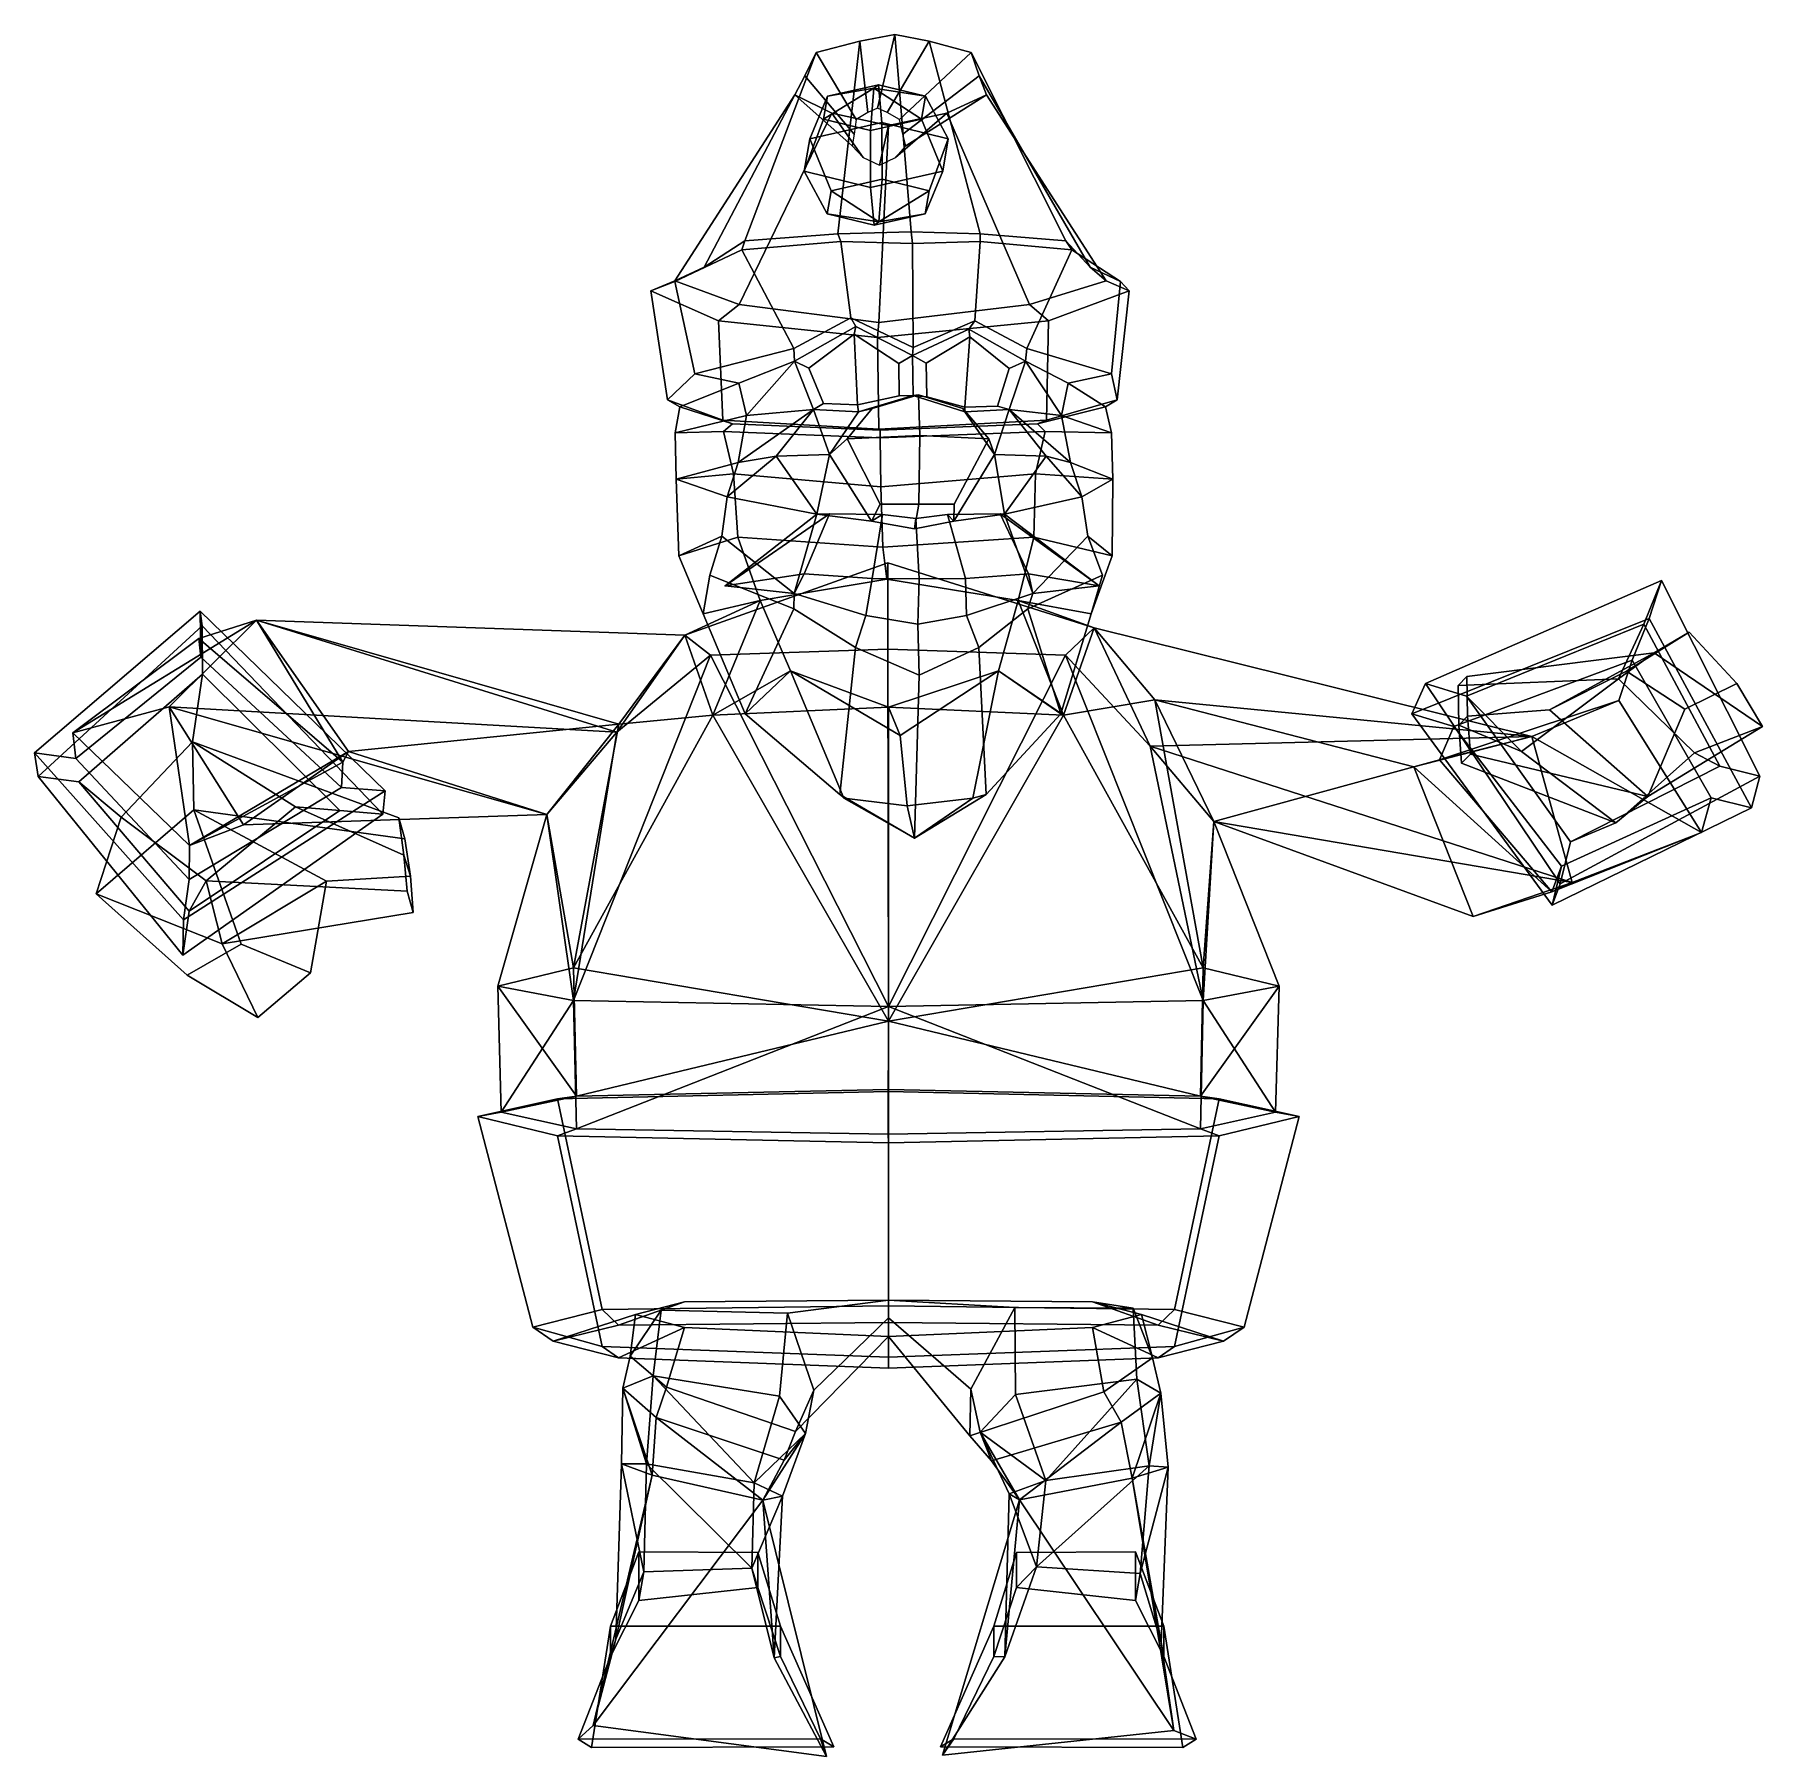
# Model space of a CAD drawing. Extents: x -238 to 241, y -156 to 322.
import ezdxf

# ---------------------------------------------------------------- set-up
doc = ezdxf.new("R2010")
doc.units = 0

msp = doc.modelspace()

# ---------------------------------------------------------------- linework, layer by layer
for p in [(-46.777798, 168.982422, 103.95359), (56.879032, 168.982422, 95.431404)]:
    msp.add_point(p)
for points in [[(4.789331, 267.13028, 101.441521), (0.229674, 321.838074, 46.323219), (-9.493421, 320.004425, 45.54348), (-15.540226, 266.629303, 95.669724)], [(-4.591878, 301.388702, -11.689648), (-7.234638, 300.242706, -10.938486), (-9.493421, 320.004425, 45.54348), (0.229674, 321.838074, 46.323219)], [(-4.591878, 301.388702, -11.689648), (0.229674, 321.838074, 46.323219), (9.694853, 320.004425, 43.965912), (-1.861922, 300.242706, -11.380204)], [(4.789331, 267.13028, 101.441521), (23.903214, 266.629303, 92.426872), (9.694853, 320.004425, 43.965912), (0.229674, 321.838074, 46.323219)], [(-52.613731, 257.368896, 58.471199), (-41.367744, 264.692169, 84.925568), (-21.60463, 316.862457, 43.833366), (-24.72937, 310.390991, 38.517143)], [(-41.367744, 264.692169, 84.925568), (-15.540226, 266.629303, 95.669724), (-9.493421, 320.004425, 45.54348), (-21.60463, 316.862457, 43.833366)], [(-10.489199, 298.279053, -9.756093), (-11.08282, 294.234589, -7.82304), (-24.72937, 310.390991, 38.517143), (-21.60463, 316.862457, 43.833366)], [(-7.234638, 300.242706, -10.938486), (-10.489199, 298.279053, -9.756093), (-21.60463, 316.862457, 43.833366), (-9.493421, 320.004425, 45.54348)], [(-1.861922, 300.242706, -11.380204), (9.694853, 320.004425, 43.965912), (21.364126, 316.862427, 40.300682), (1.542053, 298.279053, -10.745242)], [(1.542053, 298.279053, -10.745242), (21.364126, 316.862427, 40.300682), (23.578621, 310.390991, 34.54549), (2.443418, 294.234589, -8.9351)], [(47.62912, 264.692169, 77.608658), (21.364126, 316.862427, 40.300682), (9.694853, 320.004425, 43.965912), (23.903214, 266.629303, 92.426872)], [(54.403397, 257.368896, 49.672752), (23.578621, 310.390991, 34.54549), (21.364126, 316.862427, 40.300682), (47.62912, 264.692169, 77.608658)], [(-60.737873, 253.530212, 36.175495), (-52.613731, 257.368896, 58.471199), (-24.72937, 310.390991, 38.517143), (-27.540602, 305.170837, 34.25275)], [(-11.08282, 294.234589, -7.82304), (-11.64305, 290.972137, -6.257065), (-27.540602, 305.170837, 34.25275), (-24.72937, 310.390991, 38.517143)], [(-3.350886, 297.455475, 3.282945), (-4.315048, 307.929901, -8.444376), (-18.431511, 304.750092, -14.059615), (-23.314598, 292.958557, -4.658185)], [(-18.431511, 304.750092, -14.059615), (-5.631212, 307.000061, -24.453176), (-19.538181, 298.390472, -27.520281)], [(-5.631212, 307.000061, -24.453176), (-6.528391, 295.210602, -35.365761), (-19.538181, 298.390472, -27.520281)], [(-4.315048, 307.929901, -8.444376), (-5.631212, 307.000061, -24.453176), (-18.431511, 304.750092, -14.059615)], [(-5.631212, 307.000061, -24.453176), (7.588109, 298.390442, -29.750467), (-6.528391, 295.210602, -35.365761)], [(-4.315048, 307.929901, -8.444376), (8.694778, 304.750092, -16.289803), (-5.631212, 307.000061, -24.453176)], [(8.694778, 304.750092, -16.289803), (7.588109, 298.390442, -29.750467), (-5.631212, 307.000061, -24.453176)], [(-3.350886, 297.455475, 3.282945), (15.04776, 292.958557, -7.812144), (8.694778, 304.750092, -16.289803), (-4.315048, 307.929901, -8.444376)], [(2.443418, 294.234589, -8.9351), (23.578621, 310.390991, 34.54549), (25.655619, 305.170837, 29.879211), (3.251891, 290.972137, -7.481653)], [(58.776962, 253.530212, 26.349543), (25.655619, 305.170837, 29.879211), (23.578621, 310.390991, 34.54549), (54.403397, 257.368896, 49.672752)], [(-42.903324, 246.978546, 14.045156), (-60.737873, 253.530212, 36.175495), (-27.540602, 305.170837, 34.25275), (-17.21785, 300.067993, 29.009596)], [(-11.64305, 290.972137, -6.257065), (-8.530865, 287.783051, -5.027159), (-17.21785, 300.067993, 29.009596), (-27.540602, 305.170837, 34.25275)], [(-23.314598, 292.958557, -4.658185), (-18.431511, 304.750092, -14.059615), (-19.538181, 298.390472, -27.520281), (-24.879673, 283.964661, -23.694513)], [(3.251891, 290.972137, -7.481653), (25.655619, 305.170837, 29.879211), (14.615121, 300.067993, 26.392441), (0.382367, 287.783051, -5.759961)], [(15.04776, 292.958557, -7.812144), (13.482686, 283.96463, -26.848471), (7.588109, 298.390442, -29.750467), (8.694778, 304.750092, -16.289803)], [(37.567413, 246.978516, 7.429229), (14.615121, 300.067993, 26.392441), (25.655619, 305.170837, 29.879211), (58.776962, 253.530212, 26.349543)], [(-4.213246, 241.980743, -8.058473), (-42.903324, 246.978546, 14.045156), (-17.21785, 300.067993, 29.009596), (-1.543131, 296.63028, 24.76037)], [(-19.538181, 298.390472, -27.520281), (-6.528391, 295.210602, -35.365761), (-6.481025, 279.467712, -34.789627), (-24.879673, 283.964661, -23.694513)], [(-3.350886, 297.455475, 3.282945), (-23.314598, 292.958557, -4.658185), (-17.419981, 278.532776, -1.756135), (-3.303517, 281.712585, 3.859104)], [(-8.530865, 287.783051, -5.027159), (-3.99251, 285.634552, -4.399354), (-1.543131, 296.63028, 24.76037), (-17.21785, 300.067993, 29.009596)], [(7.588109, 298.390442, -29.750467), (13.482686, 283.96463, -26.848471), (-6.481025, 279.467712, -34.789627), (-6.528391, 295.210602, -35.365761)], [(-4.213246, 241.980743, -8.058473), (-1.543131, 296.63028, 24.76037), (14.615121, 300.067993, 26.392441), (37.567413, 246.978516, 7.429229)], [(0.382367, 287.783051, -5.759961), (14.615121, 300.067993, 26.392441), (-1.543131, 296.63028, 24.76037), (-3.99251, 285.634552, -4.399354)], [(-3.350886, 297.455475, 3.282945), (-3.303517, 281.712585, 3.859104), (9.706307, 278.532745, -3.986323), (15.04776, 292.958557, -7.812144)], [(-23.314598, 292.958557, -4.658185), (-24.879673, 283.964661, -23.694513), (-18.526649, 272.173126, -15.2168), (-17.419981, 278.532776, -1.756135)], [(15.04776, 292.958557, -7.812144), (9.706307, 278.532745, -3.986323), (8.599638, 272.173126, -17.446987), (13.482686, 283.96463, -26.848471)], [(-18.526649, 272.173126, -15.2168), (-24.879673, 283.964661, -23.694513), (-6.481025, 279.467712, -34.789627), (-5.51686, 268.993286, -23.062279)], [(8.599638, 272.173126, -17.446987), (-5.51686, 268.993286, -23.062279), (-6.481025, 279.467712, -34.789627), (13.482686, 283.96463, -26.848471)], [(-17.419981, 278.532776, -1.756135), (-18.526649, 272.173126, -15.2168), (-4.2007, 269.923157, -7.05342)], [(-3.303517, 281.712585, 3.859104), (-17.419981, 278.532776, -1.756135), (-4.2007, 269.923157, -7.05342)], [(-3.303517, 281.712585, 3.859104), (-4.2007, 269.923157, -7.05342), (9.706307, 278.532745, -3.986323)], [(9.706307, 278.532745, -3.986323), (-4.2007, 269.923157, -7.05342), (8.599638, 272.173126, -17.446987)], [(-4.2007, 269.923157, -7.05342), (-18.526649, 272.173126, -15.2168), (-5.51686, 268.993286, -23.062279)], [(-4.2007, 269.923157, -7.05342), (-5.51686, 268.993286, -23.062279), (8.599638, 272.173126, -17.446987)], [(-42.223125, 262.119171, 89.683334), (-41.367744, 264.692169, 84.925568), (-52.613731, 257.368896, 58.471199), (-60.761406, 253.345886, 60.648449)], [(-14.746808, 264.484558, 100.576874), (-15.540226, 266.629303, 95.669724), (-41.367744, 264.692169, 84.925568), (-42.223125, 262.119171, 89.683334)], [(-12.013338, 243.309387, 105.06134), (-14.746808, 264.484558, 100.576874), (-42.223125, 262.119171, 89.683334), (-27.798851, 234.811676, 95.399277)], [(5.089924, 263.876404, 105.097687), (4.789331, 267.13028, 101.441521), (-15.540226, 266.629303, 95.669724), (-14.746808, 264.484558, 100.576874)], [(5.333748, 235.079193, 108.06337), (5.089924, 263.876404, 105.097687), (-14.746808, 264.484558, 100.576874), (-12.013338, 243.309387, 105.06134)], [(5.089924, 263.876404, 105.097687), (23.921917, 264.484558, 97.397713), (23.903214, 266.629303, 92.426872), (4.789331, 267.13028, 101.441521)], [(5.333748, 235.079193, 108.06337), (22.367226, 242.506836, 102.323776), (23.921917, 264.484558, 97.397713), (5.089924, 263.876404, 105.097687)], [(22.367226, 242.506836, 102.323776), (36.82217, 234.811676, 90.086449), (49.250088, 262.119171, 82.162834), (23.921917, 264.484558, 97.397713)], [(23.921917, 264.484558, 97.397713), (49.250088, 262.119171, 82.162834), (47.62912, 264.692169, 77.608658), (23.903214, 266.629303, 92.426872)], [(49.250088, 262.119171, 82.162834), (62.797264, 253.345886, 50.490036), (54.403397, 257.368896, 49.672752), (47.62912, 264.692169, 77.608658)], [(-27.798851, 234.811676, 95.399277), (-42.223125, 262.119171, 89.683334), (-60.761406, 253.345886, 60.648449), (-55.176853, 227.817139, 79.183128)], [(36.82217, 234.811676, 90.086449), (60.314911, 227.817139, 69.687935), (62.797264, 253.345886, 50.490036), (49.250088, 262.119171, 82.162834)], [(-60.761406, 253.345886, 60.648449), (-52.613731, 257.368896, 58.471199), (-60.737873, 253.530212, 36.175495), (-67.381721, 250.745514, 35.356838)], [(62.797264, 253.345886, 50.490036), (65.197891, 250.745514, 24.456762), (58.776962, 253.530212, 26.349543), (54.403397, 257.368896, 49.672752)], [(-67.381721, 250.745514, 35.356838), (-60.737873, 253.530212, 36.175495), (-42.903324, 246.978546, 14.045156), (-48.686401, 242.450043, 11.178213)], [(-55.176853, 227.817139, 79.183128), (-60.761406, 253.345886, 60.648449), (-67.381721, 250.745514, 35.356838), (-62.7785, 220.526672, 42.537937)], [(-62.7785, 220.526672, 42.537937), (-67.381721, 250.745514, 35.356838), (-48.686401, 242.450043, 11.178213), (-47.432987, 214.930542, 15.496978)], [(65.197891, 250.745514, 24.456762), (42.804592, 242.450043, 3.656251), (37.567413, 246.978516, 7.429229), (58.776962, 253.530212, 26.349543)], [(61.829342, 220.526672, 32.293262), (42.273376, 214.930542, 8.12174), (42.804592, 242.450043, 3.656251), (65.197891, 250.745514, 24.456762)], [(60.314911, 227.817139, 69.687935), (61.829342, 220.526672, 32.293262), (65.197891, 250.745514, 24.456762), (62.797264, 253.345886, 50.490036)], [(-48.686401, 242.450043, 11.178213), (-42.903324, 246.978546, 14.045156), (-4.213246, 241.980743, -8.058473), (-4.551409, 237.886658, -12.171602)], [(42.804592, 242.450043, 3.656251), (-4.551409, 237.886658, -12.171602), (-4.213246, 241.980743, -8.058473), (37.567413, 246.978516, 7.429229)], [(-47.432987, 214.930542, 15.496978), (-48.686401, 242.450043, 11.178213), (-4.551409, 237.886658, -12.171602), (-4.187192, 212.473389, -7.741564)], [(-12.013338, 243.309387, 105.06134), (-27.798851, 234.811676, 95.399277), (-27.626102, 231.334106, 93.928162), (-10.551999, 240.943604, 103.691208)], [(-11.006695, 238.771423, 101.31971), (-10.551999, 240.943604, 103.691208), (-27.626102, 231.334106, 93.928162), (-23.627724, 229.374573, 93.491219)], [(5.333748, 235.079193, 108.06337), (-12.013338, 243.309387, 105.06134), (-10.551999, 240.943604, 103.691208), (5.108577, 232.882263, 105.324562)], [(-11.006695, 238.771423, 101.31971), (1.308153, 230.628937, 102.852119), (5.108577, 232.882263, 105.324562), (-10.551999, 240.943604, 103.691208)], [(42.273376, 214.930542, 8.12174), (-4.187192, 212.473389, -7.741564), (-4.551409, 237.886658, -12.171602), (42.804592, 242.450043, 3.656251)], [(5.333748, 235.079193, 108.06337), (5.108577, 232.882263, 105.324562), (20.701729, 240.141052, 101.210716), (22.367226, 242.506836, 102.323776)], [(20.992794, 238.05835, 98.565018), (20.701729, 240.141052, 101.210716), (5.108577, 232.882263, 105.324562), (8.919377, 230.767273, 102.393036)], [(22.367226, 242.506836, 102.323776), (20.701729, 240.141052, 101.210716), (36.411465, 231.334106, 88.663292), (36.82217, 234.811676, 90.086449)], [(20.992794, 238.05835, 98.565018), (31.953167, 229.21817, 86.41172), (36.411465, 231.334106, 88.663292), (20.701729, 240.141052, 101.210716)], [(-42.98679, 225.233368, 78.982155), (-27.626102, 231.334106, 93.928162), (-27.798851, 234.811676, 95.399277), (-55.176853, 227.817139, 79.183128)], [(-10.083814, 219.195313, 101.568939), (-11.006695, 238.771423, 101.31971), (-23.627724, 229.374573, 93.491219), (-19.565874, 219.564514, 97.167)], [(1.308153, 230.628937, 102.852119), (-11.006695, 238.771423, 101.31971), (-10.083814, 219.195313, 101.568939), (1.459015, 221.659668, 104.68708)], [(8.919377, 230.767273, 102.393036), (9.089856, 221.434814, 104.466606), (19.671061, 218.517365, 98.561661), (20.992794, 238.05835, 98.565018)], [(19.671061, 218.517365, 98.561661), (28.680254, 218.816406, 91.441406), (31.953167, 229.21817, 86.41172), (20.992794, 238.05835, 98.565018)], [(48.255707, 225.233368, 71.480621), (60.314911, 227.817139, 69.687935), (36.82217, 234.811676, 90.086449), (36.411465, 231.334106, 88.663292)], [(-40.905468, 216.21579, 80.221756), (-27.626102, 231.334106, 93.928162), (-42.98679, 225.233368, 78.982155)], [(-22.295675, 217.845032, 98.593056), (-27.626102, 231.334106, 93.928162), (-40.905468, 216.21579, 80.221756)], [(-19.565874, 219.564514, 97.167), (-23.627724, 229.374573, 93.491219), (-27.626102, 231.334106, 93.928162), (-22.295675, 217.845032, 98.593056)], [(1.459015, 221.659668, 104.68708), (5.295217, 221.765961, 107.594704), (5.108577, 232.882263, 105.324562), (1.308153, 230.628937, 102.852119)], [(9.089856, 221.434814, 104.466606), (8.919377, 230.767273, 102.393036), (5.108577, 232.882263, 105.324562), (5.295217, 221.765961, 107.594704)], [(28.680254, 218.816406, 91.441406), (31.914516, 217.845032, 94.136147), (36.411465, 231.334106, 88.663292), (31.953167, 229.21817, 86.41172)], [(31.914516, 217.845032, 94.136147), (46.404789, 216.21579, 73.043518), (36.411465, 231.334106, 88.663292)], [(46.404789, 216.21579, 73.043518), (48.255707, 225.233368, 71.480621), (36.411465, 231.334106, 88.663292)], [(-55.176853, 227.817139, 79.183128), (-62.7785, 220.526672, 42.537937), (-59.364746, 218.661682, 43.718441), (-42.98679, 225.233368, 78.982155)], [(-42.98679, 225.233368, 78.982155), (-59.364746, 218.661682, 43.718441), (-60.699547, 211.426605, 45.843189), (-40.905468, 216.21579, 80.221756)], [(48.255707, 225.233368, 71.480621), (46.404789, 216.21579, 73.043518), (60.318138, 211.426575, 35.893684), (58.65424, 218.661682, 34.015472)], [(60.314911, 227.817139, 69.687935), (48.255707, 225.233368, 71.480621), (58.65424, 218.661682, 34.015472), (61.829342, 220.526672, 32.293262)], [(-62.7785, 220.526672, 42.537937), (-47.432987, 214.930542, 15.496978), (-44.7617, 213.937988, 16.426653), (-59.364746, 218.661682, 43.718441)], [(7.1801, 210.678406, 127.367538), (6.73732, 221.969788, 121.981918), (-6.098573, 218.169861, 119.908951), (-12.976463, 209.789001, 122.612984)], [(-10.083814, 219.195313, 101.568939), (-9.852502, 217.262848, 103.981003), (5.295217, 221.765961, 107.594704), (1.459015, 221.659668, 104.68708)], [(6.73732, 221.969788, 121.981918), (5.295217, 221.765961, 107.594704), (-9.852502, 217.262848, 103.981003), (-6.098573, 218.169861, 119.908951)], [(6.73732, 221.969788, 121.981918), (19.062281, 218.169861, 117.84034), (19.649317, 217.262848, 101.555496), (5.295217, 221.765961, 107.594704)], [(19.671061, 218.517365, 98.561661), (9.089856, 221.434814, 104.466606), (5.295217, 221.765961, 107.594704), (19.649317, 217.262848, 101.555496)], [(7.1801, 210.678406, 127.367538), (26.289455, 209.789001, 119.38472), (19.062281, 218.169861, 117.84034), (6.73732, 221.969788, 121.981918)], [(61.829342, 220.526672, 32.293262), (58.65424, 218.661682, 34.015472), (39.789799, 213.937988, 9.475224), (42.273376, 214.930542, 8.12174)], [(-60.699547, 211.426605, 45.843189), (-59.364746, 218.661682, 43.718441), (-44.7617, 213.937988, 16.426653), (-47.230316, 211.80957, 14.620986)], [(-40.905468, 216.21579, 80.221756), (-60.699547, 211.426605, 45.843189), (-60.424976, 198.552063, 49.448673), (-43.233372, 203.179382, 81.706947)], [(-43.233372, 203.179382, 81.706947), (-22.295675, 217.845032, 98.593056), (-40.905468, 216.21579, 80.221756)], [(-32.709965, 204.9198, 104.090042), (-22.295675, 217.845032, 98.593056), (-43.233372, 203.179382, 81.706947)], [(-32.709965, 204.9198, 104.090042), (-17.881655, 205.405701, 105.880241), (-22.295675, 217.845032, 98.593056)], [(-10.083814, 219.195313, 101.568939), (-19.565874, 219.564514, 97.167), (-22.295675, 217.845032, 98.593056), (-9.852502, 217.262848, 103.981003)], [(-17.881655, 205.405701, 105.880241), (-9.852502, 217.262848, 103.981003), (-22.295675, 217.845032, 98.593056)], [(-12.976463, 209.789001, 122.612984), (-6.098573, 218.169861, 119.908951), (-9.852502, 217.262848, 103.981003), (-17.881655, 205.405701, 105.880241)], [(26.289455, 209.789001, 119.38472), (27.880854, 205.405701, 102.117859), (19.649317, 217.262848, 101.555496), (19.062281, 218.169861, 117.84034)], [(19.671061, 218.517365, 98.561661), (19.649317, 217.262848, 101.555496), (31.914516, 217.845032, 94.136147), (28.680254, 218.816406, 91.441406)], [(27.880854, 205.405701, 102.117859), (31.914516, 217.845032, 94.136147), (19.649317, 217.262848, 101.555496)], [(42.217659, 204.919769, 97.92984), (31.914516, 217.845032, 94.136147), (27.880854, 205.405701, 102.117859)], [(42.217659, 204.919769, 97.92984), (48.944008, 203.179382, 74.128555), (31.914516, 217.845032, 94.136147)], [(48.944008, 203.179382, 74.128555), (46.404789, 216.21579, 73.043518), (31.914516, 217.845032, 94.136147)], [(60.318138, 211.426575, 35.893684), (41.930347, 211.80957, 7.290613), (39.789799, 213.937988, 9.475224), (58.65424, 218.661682, 34.015472)], [(46.404789, 216.21579, 73.043518), (48.944008, 203.179382, 74.128555), (60.636127, 198.552063, 39.495594), (60.318138, 211.426575, 35.893684)], [(-60.424976, 198.552063, 49.448673), (-60.699547, 211.426605, 45.843189), (-47.230316, 211.80957, 14.620986), (-44.510265, 200.020264, 14.207583)], [(-47.432987, 214.930542, 15.496978), (-4.187192, 212.473389, -7.741564), (-3.885072, 212.123108, -4.066823), (-44.7617, 213.937988, 16.426653)], [(-47.230316, 211.80957, 14.620986), (-44.7617, 213.937988, 16.426653), (-3.885072, 212.123108, -4.066823), (-3.877274, 210.078674, -3.971976)], [(-44.510265, 200.020264, 14.207583), (-47.230316, 211.80957, 14.620986), (-3.877274, 210.078674, -3.971976), (-3.633458, 196.44693, -1.0064)], [(42.273376, 214.930542, 8.12174), (39.789799, 213.937988, 9.475224), (-3.885072, 212.123108, -4.066823), (-4.187192, 212.473389, -7.741564)], [(41.930347, 211.80957, 7.290613), (-3.877274, 210.078674, -3.971976), (-3.885072, 212.123108, -4.066823), (39.789799, 213.937988, 9.475224)], [(39.179306, 200.020264, 7.327019), (-3.633458, 196.44693, -1.0064), (-3.877274, 210.078674, -3.971976), (41.930347, 211.80957, 7.290613)], [(60.636127, 198.552063, 39.495594), (39.179306, 200.020264, 7.327019), (41.930347, 211.80957, 7.290613), (60.318138, 211.426575, 35.893684)], [(-3.817823, 191.617035, 118.994621), (-12.976463, 209.789001, 122.612984), (-17.881655, 205.405701, 105.880241), (-6.28117, 186.903931, 106.728218)], [(6.853143, 191.673553, 123.390694), (7.1801, 210.678406, 127.367538), (-12.976463, 209.789001, 122.612984), (-3.817823, 191.617035, 118.994621)], [(6.853143, 191.673553, 123.390694), (16.662825, 191.617035, 117.310799), (26.289455, 209.789001, 119.38472), (7.1801, 210.678406, 127.367538)], [(16.662825, 191.617035, 117.310799), (16.574635, 186.903931, 104.849121), (27.880854, 205.405701, 102.117859), (26.289455, 209.789001, 119.38472)], [(-43.233372, 203.179382, 81.706947), (-60.424976, 198.552063, 49.448673), (-46.248714, 193.652527, 82.449814)], [(-46.248714, 193.652527, 82.449814), (-32.709965, 204.9198, 104.090042), (-43.233372, 203.179382, 81.706947)], [(-21.363483, 188.859619, 101.792068), (-32.709965, 204.9198, 104.090042), (-46.248714, 193.652527, 82.449814)], [(-21.363483, 188.859619, 101.792068), (-17.881655, 205.405701, 105.880241), (-32.709965, 204.9198, 104.090042)], [(-6.28117, 186.903931, 106.728218), (-17.881655, 205.405701, 105.880241), (-21.363483, 188.859619, 101.792068)], [(16.574635, 186.903931, 104.849121), (30.64822, 188.859619, 97.515907), (27.880854, 205.405701, 102.117859)], [(30.64822, 188.859619, 97.515907), (42.217659, 204.919769, 97.92984), (27.880854, 205.405701, 102.117859)], [(30.64822, 188.859619, 97.515907), (52.040192, 193.652527, 74.368958), (42.217659, 204.919769, 97.92984)], [(52.040192, 193.652527, 74.368958), (48.944008, 203.179382, 74.128555), (42.217659, 204.919769, 97.92984)], [(48.944008, 203.179382, 74.128555), (52.040192, 193.652527, 74.368958), (60.636127, 198.552063, 39.495594)], [(-59.684994, 177.278168, 53.123825), (-60.424976, 198.552063, 49.448673), (-44.510265, 200.020264, 14.207583), (-43.321156, 182.461487, 18.99646)], [(-47.736073, 182.808472, 83.955658), (-46.248714, 193.652527, 82.449814), (-60.424976, 198.552063, 49.448673), (-59.684994, 177.278168, 53.123825)], [(-43.321156, 182.461487, 18.99646), (-44.510265, 200.020264, 14.207583), (-3.633458, 196.44693, -1.0064), (-3.116233, 179.679077, 5.284705)], [(38.788315, 182.461487, 12.245804), (-3.116233, 179.679077, 5.284705), (-3.633458, 196.44693, -1.0064), (39.179306, 200.020264, 7.327019)], [(60.506336, 177.278168, 43.242256), (38.788315, 182.461487, 12.245804), (39.179306, 200.020264, 7.327019), (60.636127, 198.552063, 39.495594)], [(53.753521, 182.808472, 75.611656), (60.506336, 177.278168, 43.242256), (60.636127, 198.552063, 39.495594), (52.040192, 193.652527, 74.368958)], [(-47.736073, 182.808472, 83.955658), (-27.728176, 166.865387, 111.124855), (-21.363483, 188.859619, 101.792068), (-46.248714, 193.652527, 82.449814)], [(6.853143, 191.673553, 123.390694), (-3.817823, 191.617035, 118.994621), (-6.28117, 186.903931, 106.728218), (5.653932, 184.784058, 111.957832)], [(6.853143, 191.673553, 123.390694), (5.653932, 184.784058, 111.957832), (16.574635, 186.903931, 104.849121), (16.662825, 191.617035, 117.310799)], [(53.753521, 182.808472, 75.611656), (52.040192, 193.652527, 74.368958), (30.64822, 188.859619, 97.515907), (38.45174, 166.865387, 105.683853)], [(-24.955791, 172.304016, 120.474091), (-17.852243, 188.986328, 115.622414), (-46.777798, 168.982422, 103.95359)], [(-17.852243, 188.986328, 115.622414), (-21.363483, 188.859619, 101.792068), (-46.777798, 168.982422, 103.95359)], [(-46.777798, 168.982422, 103.95359), (-21.363483, 188.859619, 101.792068), (-27.728176, 166.865387, 111.124855)], [(-3.192396, 188.738525, 114.562866), (-17.852243, 188.986328, 115.622414), (-24.955791, 172.304016, 120.474091), (-6.077775, 171.078613, 127.807808)], [(-17.852243, 188.986328, 115.622414), (-3.192396, 188.738525, 114.562866), (-6.28117, 186.903931, 106.728218), (-21.363483, 188.859619, 101.792068)], [(6.043858, 187.635132, 116.700577), (5.653932, 184.784058, 111.957832), (-6.28117, 186.903931, 106.728218), (-3.192396, 188.738525, 114.562866)], [(-6.077775, 171.078613, 127.807808), (6.927042, 170.951508, 127.442909), (6.043858, 187.635132, 116.700577), (-3.192396, 188.738525, 114.562866)], [(6.043858, 187.635132, 116.700577), (14.806945, 188.738525, 113.083046), (16.574635, 186.903931, 104.849121), (5.653932, 184.784058, 111.957832)], [(19.81683, 171.078613, 125.678871), (14.806945, 188.738525, 113.083046), (6.043858, 187.635132, 116.700577), (6.927042, 170.951508, 127.442909)], [(14.806945, 188.738525, 113.083046), (19.81683, 171.078613, 125.678871), (37.243561, 172.304016, 115.360352), (29.442993, 188.986328, 111.734016)], [(29.442993, 188.986328, 111.734016), (30.64822, 188.859619, 97.515907), (16.574635, 186.903931, 104.849121), (14.806945, 188.738525, 113.083046)], [(37.243561, 172.304016, 115.360352), (56.879032, 168.982422, 95.431404), (29.442993, 188.986328, 111.734016)], [(29.442993, 188.986328, 111.734016), (56.879032, 168.982422, 95.431404), (30.64822, 188.859619, 97.515907)], [(56.879032, 168.982422, 95.431404), (38.45174, 166.865387, 105.683853), (30.64822, 188.859619, 97.515907)], [(-52.893478, 161.218781, 58.495377), (-51.087196, 171.967041, 88.634407), (-47.736073, 182.808472, 83.955658), (-59.684994, 177.278168, 53.123825)], [(-52.893478, 161.218781, 58.495377), (-59.684994, 177.278168, 53.123825), (-43.321156, 182.461487, 18.99646), (-37.111992, 164.967621, 38.377666)], [(-47.736073, 182.808472, 83.955658), (-51.087196, 171.967041, 88.634407), (-27.752182, 162.67276, 102.495308), (-27.728176, 166.865387, 111.124855)], [(-37.111992, 164.967621, 38.377666), (-43.321156, 182.461487, 18.99646), (-3.116233, 179.679077, 5.284705), (-2.023303, 170.880676, 12.382811)], [(34.400761, 164.967621, 36.095001), (-2.023303, 170.880676, 12.382811), (-3.116233, 179.679077, 5.284705), (38.788315, 182.461487, 12.245804)], [(54.683327, 161.218781, 49.650913), (34.400761, 164.967621, 36.095001), (38.788315, 182.461487, 12.245804), (60.506336, 177.278168, 43.242256)], [(53.753521, 182.808472, 75.611656), (38.45174, 166.865387, 105.683853), (37.065987, 162.67276, 97.166267), (57.823814, 171.967041, 79.680252)], [(54.683327, 161.218781, 49.650913), (60.506336, 177.278168, 43.242256), (53.753521, 182.808472, 75.611656), (57.823814, 171.967041, 79.680252)], [(-1.695257, 175.347839, 9.903462), (-1.710421, 151.412323, -43.964493), (-50.833595, 149.826965, -33.197601), (-58.032227, 155.353455, 7.324618)], [(-1.695257, 175.347839, 9.903462), (-58.032227, 155.353455, 7.324618), (-37.111992, 164.967621, 38.377666), (-2.023303, 170.880676, 12.382811)], [(-2.023303, 170.880676, 12.382811), (34.400761, 164.967621, 36.095001), (55.516541, 157.365356, 6.270164), (-1.695257, 175.347839, 9.903462)], [(-1.695257, 175.347839, 9.903462), (55.516541, 157.365356, 6.270164), (47.529945, 149.826965, -33.197605), (-1.710421, 151.412323, -43.964493)], [(-27.752182, 162.67276, 102.495308), (-51.087196, 171.967041, 88.634407), (-52.893478, 161.218781, 58.495377), (-41.279675, 133.50885, 76.761208)], [(-27.728176, 166.865387, 111.124855), (-24.955791, 172.304016, 120.474091), (-46.777798, 168.982422, 103.95359)], [(-6.077775, 171.078613, 127.807808), (-24.955791, 172.304016, 120.474091), (-27.728176, 166.865387, 111.124855), (-7.799028, 160.747192, 119.095978)], [(6.927042, 170.951508, 127.442909), (-6.077775, 171.078613, 127.807808), (-7.799028, 160.747192, 119.095978), (6.618854, 158.399719, 123.694351)], [(6.927042, 170.951508, 127.442909), (6.618854, 158.399719, 123.694351), (20.092094, 160.747192, 116.802902), (19.81683, 171.078613, 125.678871)], [(19.81683, 171.078613, 125.678871), (20.092094, 160.747192, 116.802902), (38.45174, 166.865387, 105.683853), (37.243561, 172.304016, 115.360352)], [(37.065987, 162.67276, 97.166267), (46.208771, 133.50885, 69.568321), (54.683327, 161.218781, 49.650913), (57.823814, 171.967041, 79.680252)], [(38.45174, 166.865387, 105.683853), (56.879032, 168.982422, 95.431404), (37.243561, 172.304016, 115.360352)], [(143.540924, 133.552734, 91.749802), (147.314301, 141.901611, 123.582489), (212.791504, 170.514954, 108.765984), (209.366318, 159.949524, 78.33403)], [(147.314301, 141.901611, 123.582489), (158.738724, 138.441956, 123.46109), (207.871857, 158.400757, 112.55217), (212.791504, 170.514954, 108.765984)], [(240.000824, 116.198944, 121.948395), (212.791504, 170.514954, 108.765984), (207.871857, 158.400757, 112.55217), (228.95578, 118.970245, 122.223145)], [(240.000824, 116.198944, 121.948395), (237.741791, 107.430145, 90.089012), (209.366318, 159.949524, 78.33403), (212.791504, 170.514954, 108.765984)], [(-58.032227, 155.353455, 7.324618), (-50.219868, 133.143677, 68.996384), (-37.111992, 164.967621, 38.377666)], [(-41.279675, 133.50885, 76.761208), (-52.893478, 161.218781, 58.495377), (-37.111992, 164.967621, 38.377666), (-28.728329, 145.393188, 71.009453)], [(-50.219868, 133.143677, 68.996384), (-28.728329, 145.393188, 71.009453), (-37.111992, 164.967621, 38.377666)], [(-10.721423, 151.876221, 122.387779), (-7.799028, 160.747192, 119.095978), (-27.728176, 166.865387, 111.124855), (-27.752182, 162.67276, 102.495308)], [(23.512884, 151.876221, 119.573196), (37.065987, 162.67276, 97.166267), (38.45174, 166.865387, 105.683853), (20.092094, 160.747192, 116.802902)], [(46.208771, 133.50885, 69.568321), (28.93516, 145.393188, 68.409126), (34.400761, 164.967621, 36.095001), (54.683327, 161.218781, 49.650913)], [(46.956097, 133.143677, 68.996384), (34.400761, 164.967621, 36.095001), (28.93516, 145.393188, 68.409126)], [(55.516541, 157.365356, 6.270164), (34.400761, 164.967621, 36.095001), (46.956097, 133.143677, 68.996384)], [(-237.302567, 116.160736, 123.156349), (-191.776413, 157.913696, 130.114075), (-192.329178, 161.967316, 97.97802), (-238.261368, 122.736938, 90.708702)], [(-238.261368, 122.736938, 90.708702), (-192.329178, 161.967316, 97.97802), (-192.208405, 149.207153, 95.486717), (-226.813965, 121.154205, 90.303398)], [(-227.679291, 128.257751, 54.901691), (-192.738205, 154.406494, 59.710571), (-176.734497, 159.521149, 9.396181)], [(-227.679291, 128.257751, 54.901691), (-176.734497, 159.521149, 9.396181), (-200.939209, 135.41449, -17.748056)], [(-76.813461, 128.414734, -29.196291), (-200.939209, 135.41449, -17.748056), (-176.734497, 159.521149, 9.396181)], [(-152.790115, 120.085022, 52.675758), (-176.734497, 159.521149, 9.396181), (-192.738205, 154.406494, 59.710571)], [(-141.110901, 112.134766, 87.821098), (-192.329178, 161.967316, 97.97802), (-191.776413, 157.913696, 130.114075), (-141.713867, 105.729004, 120.315163)], [(-141.110901, 112.134766, 87.821098), (-153.215134, 113.122253, 88.115814), (-192.208405, 149.207153, 95.486717), (-192.329178, 161.967316, 97.97802)], [(-76.284729, 130.684204, 53.670414), (-58.032227, 155.353455, 7.324618), (-176.734497, 159.521149, 9.396181)], [(-76.284729, 130.684204, 53.670414), (-176.734497, 159.521149, 9.396181), (-151.196075, 123.079956, 38.231285)], [(-76.813461, 128.414734, -29.196291), (-176.734497, 159.521149, 9.396181), (-58.032227, 155.353455, 7.324618)], [(-152.790115, 120.085022, 52.675758), (-151.196075, 123.079956, 38.231285), (-176.734497, 159.521149, 9.396181)], [(-15.006907, 111.154663, 109.134651), (-10.721423, 151.876221, 122.387779), (-27.752182, 162.67276, 102.495308), (-41.279675, 133.50885, 76.761208)], [(6.989369, 144.281006, 128.201004), (6.618854, 158.399719, 123.694351), (-7.799028, 160.747192, 119.095978), (-10.721423, 151.876221, 122.387779)], [(6.989369, 144.281006, 128.201004), (23.512884, 151.876221, 119.573196), (20.092094, 160.747192, 116.802902), (6.618854, 158.399719, 123.694351)], [(25.576233, 111.154663, 105.798096), (46.208771, 133.50885, 69.568321), (37.065987, 162.67276, 97.166267), (23.512884, 151.876221, 119.573196)], [(143.540924, 133.552734, 91.749802), (209.366318, 159.949524, 78.33403), (204.592682, 148.408875, 81.949097), (155.155838, 129.9953, 91.637405)], [(173.945541, 123.032928, 117.288574), (200.800446, 143.205688, 106.615189), (207.871857, 158.400757, 112.55217), (158.738724, 138.441956, 123.46109)], [(221.891937, 122.744232, 108.057091), (228.95578, 118.970245, 122.223145), (207.871857, 158.400757, 112.55217), (200.800446, 143.205688, 106.615189)], [(237.741791, 107.430145, 90.089012), (226.520142, 110.205444, 90.379227), (204.592682, 148.408875, 81.949097), (209.366318, 159.949524, 78.33403)], [(-237.302567, 116.160736, 123.156349), (-226.020523, 114.640594, 122.764633), (-191.734268, 144.553711, 127.506386), (-191.776413, 157.913696, 130.114075)], [(-226.813965, 121.154205, 90.303398), (-192.208405, 149.207153, 95.486717), (-192.738205, 154.406494, 59.710571), (-227.679291, 128.257751, 54.901691)], [(-192.738205, 154.406494, 59.710571), (-192.208405, 149.207153, 95.486717), (-153.215134, 113.122253, 88.115814), (-152.790115, 120.085022, 52.675758)], [(-141.713867, 105.729004, 120.315163), (-191.776413, 157.913696, 130.114075), (-191.734268, 144.553711, 127.506386), (-153.604858, 106.737793, 120.612221)], [(-76.813461, 128.414734, -29.196291), (-58.032227, 155.353455, 7.324618), (-50.833595, 149.826965, -33.197601)], [(-76.284729, 130.684204, 53.670414), (-50.219868, 133.143677, 68.996384), (-58.032227, 155.353455, 7.324618)], [(72.256523, 137.397705, 55.001255), (55.516541, 157.365356, 6.270164), (46.956097, 133.143677, 68.996384)], [(70.995667, 124.58905, -26.20833), (47.529945, 149.826965, -33.197605), (55.516541, 157.365356, 6.270164)], [(72.256523, 137.397705, 55.001255), (176.786499, 127.19751, 1.895898), (55.516541, 157.365356, 6.270164)], [(70.995667, 124.58905, -26.20833), (55.516541, 157.365356, 6.270164), (176.786499, 127.19751, 1.895898)], [(203.042496, 145.360657, 212.467163), (220.386505, 156.14563, 205.746948), (210.755173, 150.472412, 137.586533), (181.676834, 134.602112, 163.185028)], [(219.232788, 134.778748, 212.754547), (233.597855, 141.967743, 195.746826), (220.386505, 156.14563, 205.746948), (203.042496, 145.360657, 212.467163)], [(233.597855, 141.967743, 195.746826), (240.73819, 129.967926, 137.363724), (210.755173, 150.472412, 137.586533), (220.386505, 156.14563, 205.746948)], [(-88.813019, 54.003464, -65.388466), (-50.833595, 149.826965, -33.197601), (-1.558755, 52.352081, -102.560074)], [(-88.813019, 54.003464, -65.388466), (-76.813461, 128.414734, -29.196291), (-50.833595, 149.826965, -33.197601)], [(-1.558755, 52.352081, -102.560074), (-50.833595, 149.826965, -33.197601), (-1.710421, 151.412323, -43.964493)], [(5.661422, 99.069641, 112.04895), (6.989369, 144.281006, 128.201004), (-10.721423, 151.876221, 122.387779), (-15.006907, 111.154663, 109.134651)], [(-1.558755, 52.352081, -102.560074), (-1.710421, 151.412323, -43.964493), (47.529945, 149.826965, -33.197605)], [(85.695511, 54.003464, -65.388474), (-1.558755, 52.352081, -102.560074), (47.529945, 149.826965, -33.197605)], [(5.661422, 99.069641, 112.04895), (25.576233, 111.154663, 105.798096), (23.512884, 151.876221, 119.573196), (6.989369, 144.281006, 128.201004)], [(85.695511, 54.003464, -65.388474), (47.529945, 149.826965, -33.197605), (70.995667, 124.58905, -26.20833)], [(158.827423, 143.856323, 165.340164), (210.755173, 150.472412, 137.586533), (200.800446, 143.205688, 106.615189), (156.374664, 141.345398, 152.884598)], [(158.937622, 132.90802, 168.408051), (181.676834, 134.602112, 163.185028), (210.755173, 150.472412, 137.586533), (158.827423, 143.856323, 165.340164)], [(240.73819, 129.967926, 137.363724), (221.891937, 122.744232, 108.057091), (200.800446, 143.205688, 106.615189), (210.755173, 150.472412, 137.586533)], [(-214.211746, 104.901062, 114.898033), (-194.505219, 125.743622, 120.452972), (-191.734268, 144.553711, 127.506386), (-226.020523, 114.640594, 122.764633)], [(-165.908249, 107.774597, 112.023651), (-153.604858, 106.737793, 120.612221), (-191.734268, 144.553711, 127.506386), (-194.505219, 125.743622, 120.452972)], [(-1.558765, 135.335419, 80.118172), (-28.728329, 145.393188, 71.009453), (-50.219868, 133.143677, 68.996384)], [(-15.006907, 111.154663, 109.134651), (-41.279675, 133.50885, 76.761208), (-28.728329, 145.393188, 71.009453), (-13.897809, 110.094452, 93.103462)], [(-13.897809, 110.094452, 93.103462), (-28.728329, 145.393188, 71.009453), (1.686336, 127.522034, 63.699245), (3.647784, 107.998047, 87.556702)], [(1.686336, 127.522034, 63.699245), (-28.728329, 145.393188, 71.009453), (-1.558765, 135.335419, 80.118172)], [(1.686336, 127.522034, 63.699245), (-1.558765, 135.335419, 80.118172), (28.93516, 145.393188, 68.409126)], [(-1.558765, 135.335419, 80.118172), (46.956097, 133.143677, 68.996384), (28.93516, 145.393188, 68.409126)], [(21.863708, 110.094452, 90.163315), (3.647784, 107.998047, 87.556702), (1.686336, 127.522034, 63.699245), (28.93516, 145.393188, 68.409126)], [(25.576233, 111.154663, 105.798096), (21.863708, 110.094452, 90.163315), (28.93516, 145.393188, 68.409126), (46.208771, 133.50885, 69.568321)], [(200.928833, 137.24469, 47.755768), (151.248398, 120.783478, 56.931046), (155.155838, 129.9953, 91.637405), (204.592682, 148.408875, 81.949097)], [(158.937622, 132.90802, 168.408051), (158.827423, 143.856323, 165.340164), (156.374664, 141.345398, 152.884598), (156.603531, 130.3927, 155.911041)], [(219.232788, 134.778748, 212.754547), (203.042496, 145.360657, 212.467163), (181.676834, 134.602112, 163.185028), (208.940872, 110.564362, 148.985306)], [(226.520142, 110.205444, 90.379227), (223.863861, 100.646683, 55.650814), (200.928833, 137.24469, 47.755768), (204.592682, 148.408875, 81.949097)], [(182.424942, 80.513077, 102.662468), (184.697678, 86.408279, 136.244263), (147.314301, 141.901611, 123.582489), (143.540924, 133.552734, 91.749802)], [(184.697678, 86.408279, 136.244263), (187.517044, 98.069, 132.779449), (158.738724, 138.441956, 123.46109), (147.314301, 141.901611, 123.582489)], [(156.603531, 130.3927, 155.911041), (156.374664, 141.345398, 152.884598), (200.800446, 143.205688, 106.615189), (173.945541, 123.032928, 117.288574)], [(219.232788, 134.778748, 212.754547), (208.940872, 110.564362, 148.985306), (240.73819, 129.967926, 137.363724), (233.597855, 141.967743, 195.746826)], [(-195.345016, 96.971069, 48.523304), (-227.679291, 128.257751, 54.901691), (-200.939209, 135.41449, -17.748056)], [(-96.260658, 105.581024, 8.414029), (-200.939209, 135.41449, -17.748056), (-76.813461, 128.414734, -29.196291)], [(-180.342636, 102.7565, 5.51758), (-200.939209, 135.41449, -17.748056), (-96.260658, 105.581024, 8.414029)], [(-195.345016, 96.971069, 48.523304), (-200.939209, 135.41449, -17.748056), (-180.342636, 102.7565, 5.51758)], [(-1.558767, 48.289215, 133.914856), (-1.558765, 135.335419, 80.118172), (-50.219868, 133.143677, 68.996384)], [(-1.558767, 48.289215, 133.914856), (46.956097, 133.143677, 68.996384), (-1.558765, 135.335419, 80.118172)], [(85.695496, 63.057251, 101.532837), (72.256523, 137.397705, 55.001255), (46.956097, 133.143677, 68.996384)], [(85.695496, 63.057251, 101.532837), (88.658539, 103.706696, 14.994319), (72.256523, 137.397705, 55.001255)], [(88.658539, 103.706696, 14.994319), (144.076385, 118.825165, 42.806038), (72.256523, 137.397705, 55.001255)], [(72.256523, 137.397705, 55.001255), (144.076385, 118.825165, 42.806038), (176.786499, 127.19751, 1.895898)], [(151.248398, 120.783478, 56.931046), (200.928833, 137.24469, 47.755768), (176.786499, 127.19751, 1.895898)], [(200.077667, 103.268616, 117.703064), (173.945541, 123.032928, 117.288574), (158.738724, 138.441956, 123.46109), (187.517044, 98.069, 132.779449)], [(159.80368, 122.341705, 171.279282), (208.940872, 110.564362, 148.985306), (181.676834, 134.602112, 163.185028), (158.937622, 132.90802, 168.408051)], [(223.863861, 100.646683, 55.650814), (176.786499, 127.19751, 1.895898), (200.928833, 137.24469, 47.755768)], [(-96.260658, 105.581024, 8.414029), (-76.284729, 130.684204, 53.670414), (-151.196075, 123.079956, 38.231285)], [(-88.813026, 63.057251, 101.532845), (-76.284729, 130.684204, 53.670414), (-96.260658, 105.581024, 8.414029)], [(-1.558767, 48.289215, 133.914856), (-50.219868, 133.143677, 68.996384), (-88.813026, 63.057251, 101.532845)], [(-88.813026, 63.057251, 101.532845), (-50.219868, 133.143677, 68.996384), (-76.284729, 130.684204, 53.670414)], [(-1.558767, 48.289215, 133.914856), (85.695496, 63.057251, 101.532837), (46.956097, 133.143677, 68.996384)], [(182.424942, 80.513077, 102.662468), (143.540924, 133.552734, 91.749802), (155.155838, 129.9953, 91.637405), (185.021194, 91.312805, 99.454903)], [(151.248398, 120.783478, 56.931046), (182.371155, 84.139145, 64.071243), (185.021194, 91.312805, 99.454903), (155.155838, 129.9953, 91.637405)], [(159.80368, 122.341705, 171.279282), (158.937622, 132.90802, 168.408051), (156.603531, 130.3927, 155.911041), (157.35463, 119.822998, 158.783401)], [(157.35463, 119.822998, 158.783401), (156.603531, 130.3927, 155.911041), (173.945541, 123.032928, 117.288574), (200.077667, 103.268616, 117.703064)], [(208.940872, 110.564362, 148.985306), (200.077667, 103.268616, 117.703064), (221.891937, 122.744232, 108.057091), (240.73819, 129.967926, 137.363724)], [(-195.345016, 96.971069, 48.523304), (-195.364273, 87.598953, 83.489723), (-226.813965, 121.154205, 90.303398), (-227.679291, 128.257751, 54.901691)], [(-221.21312, 83.586884, 147.200455), (-194.120224, 106.941376, 153.525574), (-194.505219, 125.743622, 120.452972), (-214.211746, 104.901062, 114.898033)], [(-135.859619, 94.379333, 142.60405), (-165.908249, 107.774597, 112.023651), (-194.505219, 125.743622, 120.452972), (-137.297394, 104.698425, 147.145248)], [(-135.642059, 98.857437, 158.573502), (-137.297394, 104.698425, 147.145248), (-194.505219, 125.743622, 120.452972), (-194.120224, 106.941376, 153.525574)], [(-88.813019, 54.003464, -65.388466), (-96.260658, 105.581024, 8.414029), (-76.813461, 128.414734, -29.196291)], [(70.995667, 124.58905, -26.20833), (176.786499, 127.19751, 1.895898), (188.008026, 86.792603, -10.207452)], [(85.695511, 54.003464, -65.388474), (70.995667, 124.58905, -26.20833), (88.658539, 103.706696, 14.994319)], [(88.658539, 103.706696, 14.994319), (70.995667, 124.58905, -26.20833), (188.008026, 86.792603, -10.207452)], [(151.248398, 120.783478, 56.931046), (176.786499, 127.19751, 1.895898), (144.076385, 118.825165, 42.806038)], [(223.863861, 100.646683, 55.650814), (188.008026, 86.792603, -10.207452), (176.786499, 127.19751, 1.895898)], [(-196.987061, 76.361542, 81.310272), (-197.119644, 66.632904, 114.066811), (-237.302567, 116.160736, 123.156349), (-238.261368, 122.736938, 90.708702)], [(-196.987061, 76.361542, 81.310272), (-238.261368, 122.736938, 90.708702), (-226.813965, 121.154205, 90.303398), (-195.364273, 87.598953, 83.489723)], [(-152.790115, 120.085022, 52.675758), (-153.215134, 113.122253, 88.115814), (-195.364273, 87.598953, 83.489723), (-195.345016, 96.971069, 48.523304)], [(-195.345016, 96.971069, 48.523304), (-180.342636, 102.7565, 5.51758), (-151.196075, 123.079956, 38.231285)], [(-195.345016, 96.971069, 48.523304), (-151.196075, 123.079956, 38.231285), (-152.790115, 120.085022, 52.675758)], [(-180.342636, 102.7565, 5.51758), (-96.260658, 105.581024, 8.414029), (-151.196075, 123.079956, 38.231285)], [(182.371155, 84.139145, 64.071243), (151.248398, 120.783478, 56.931046), (144.076385, 118.825165, 42.806038)], [(159.80368, 122.341705, 171.279282), (157.35463, 119.822998, 158.783401), (200.077667, 103.268616, 117.703064), (208.940872, 110.564362, 148.985306)], [(200.077667, 103.268616, 117.703064), (187.517044, 98.069, 132.779449), (228.95578, 118.970245, 122.223145), (221.891937, 122.744232, 108.057091)], [(-197.119644, 66.632904, 114.066811), (-195.382431, 78.772278, 116.421318), (-226.020523, 114.640594, 122.764633), (-237.302567, 116.160736, 123.156349)], [(160.525131, 77.346252, 24.272709), (144.076385, 118.825165, 42.806038), (88.658539, 103.706696, 14.994319)], [(182.371155, 84.139145, 64.071243), (144.076385, 118.825165, 42.806038), (160.525131, 77.346252, 24.272709)], [(182.424942, 80.513077, 102.662468), (237.741791, 107.430145, 90.089012), (240.000824, 116.198944, 121.948395), (184.697678, 86.408279, 136.244263)], [(184.697678, 86.408279, 136.244263), (240.000824, 116.198944, 121.948395), (228.95578, 118.970245, 122.223145), (187.517044, 98.069, 132.779449)], [(-190.70932, 87.257187, 107.126289), (-214.211746, 104.901062, 114.898033), (-226.020523, 114.640594, 122.764633), (-195.382431, 78.772278, 116.421318)], [(-196.987061, 76.361542, 81.310272), (-141.110901, 112.134766, 87.821098), (-141.713867, 105.729004, 120.315163), (-197.119644, 66.632904, 114.066811)], [(-196.987061, 76.361542, 81.310272), (-195.364273, 87.598953, 83.489723), (-153.215134, 113.122253, 88.115814), (-141.110901, 112.134766, 87.821098)], [(5.661422, 99.069641, 112.04895), (-15.006907, 111.154663, 109.134651), (-13.897809, 110.094452, 93.103462)], [(5.661422, 99.069641, 112.04895), (21.863708, 110.094452, 90.163315), (25.576233, 111.154663, 105.798096)], [(182.371155, 84.139145, 64.071243), (223.863861, 100.646683, 55.650814), (226.520142, 110.205444, 90.379227), (185.021194, 91.312805, 99.454903)], [(182.424942, 80.513077, 102.662468), (185.021194, 91.312805, 99.454903), (226.520142, 110.205444, 90.379227), (237.741791, 107.430145, 90.089012)], [(-195.912506, 61.072388, 196.763931), (-181.009689, 69.656952, 210.171631), (-194.120224, 106.941376, 153.525574), (-221.21312, 83.586884, 147.200455)], [(-197.119644, 66.632904, 114.066811), (-141.713867, 105.729004, 120.315163), (-153.604858, 106.737793, 120.612221), (-195.382431, 78.772278, 116.421318)], [(-190.70932, 87.257187, 107.126289), (-195.382431, 78.772278, 116.421318), (-153.604858, 106.737793, 120.612221), (-165.908249, 107.774597, 112.023651)], [(-161.808685, 61.757263, 204.58519), (-157.325073, 87.158707, 156.256805), (-194.120224, 106.941376, 153.525574), (-181.009689, 69.656952, 210.171631)], [(-134.079071, 88.547699, 154.039597), (-135.642059, 98.857437, 158.573502), (-194.120224, 106.941376, 153.525574), (-157.325073, 87.158707, 156.256805)], [(-134.987518, 84.315613, 138.303619), (-190.70932, 87.257187, 107.126289), (-165.908249, 107.774597, 112.023651), (-135.859619, 94.379333, 142.60405)], [(-88.813026, 63.057251, 101.532845), (-96.260658, 105.581024, 8.414029), (-109.846344, 58.024765, 8.750671)], [(-109.846344, 58.024765, 8.750671), (-96.260658, 105.581024, 8.414029), (-88.813019, 54.003464, -65.388466)], [(5.661422, 99.069641, 112.04895), (-13.897809, 110.094452, 93.103462), (3.647784, 107.998047, 87.556702)], [(5.661422, 99.069641, 112.04895), (3.647784, 107.998047, 87.556702), (21.863708, 110.094452, 90.163315)], [(-186.264221, 69.793686, 136.66716), (-221.21312, 83.586884, 147.200455), (-214.211746, 104.901062, 114.898033), (-190.70932, 87.257187, 107.126289)], [(-134.079071, 88.547699, 154.039597), (-135.859619, 94.379333, 142.60405), (-137.297394, 104.698425, 147.145248), (-135.642059, 98.857437, 158.573502)], [(85.695496, 63.057251, 101.532837), (106.728821, 58.024765, 8.750656), (88.658539, 103.706696, 14.994319)], [(106.728821, 58.024765, 8.750656), (85.695511, 54.003464, -65.388474), (88.658539, 103.706696, 14.994319)], [(160.525131, 77.346252, 24.272709), (88.658539, 103.706696, 14.994319), (188.008026, 86.792603, -10.207452)], [(182.371155, 84.139145, 64.071243), (188.008026, 86.792603, -10.207452), (223.863861, 100.646683, 55.650814)], [(-133.315826, 78.458359, 149.766052), (-134.987518, 84.315613, 138.303619), (-135.859619, 94.379333, 142.60405), (-134.079071, 88.547699, 154.039597)], [(-133.315826, 78.458359, 149.766052), (-186.264221, 69.793686, 136.66716), (-190.70932, 87.257187, 107.126289), (-134.987518, 84.315613, 138.303619)], [(-133.315826, 78.458359, 149.766052), (-134.079071, 88.547699, 154.039597), (-157.325073, 87.158707, 156.256805), (-186.264221, 69.793686, 136.66716)], [(-176.332901, 49.292526, 201.781235), (-186.264221, 69.793686, 136.66716), (-157.325073, 87.158707, 156.256805), (-161.808685, 61.757263, 204.58519)], [(182.371155, 84.139145, 64.071243), (160.525131, 77.346252, 24.272709), (188.008026, 86.792603, -10.207452)], [(-176.332901, 49.292526, 201.781235), (-195.912506, 61.072388, 196.763931), (-221.21312, 83.586884, 147.200455), (-186.264221, 69.793686, 136.66716)], [(-176.332901, 49.292526, 201.781235), (-161.808685, 61.757263, 204.58519), (-181.009689, 69.656952, 210.171631), (-195.912506, 61.072388, 196.763931)], [(-88.034645, 27.536819, 88.880127), (-88.813026, 63.057251, 101.532845), (-109.846344, 58.024765, 8.750671)], [(-88.034645, 27.536819, 88.880127), (-1.558767, 48.289215, 133.914856), (-88.813026, 63.057251, 101.532845)], [(84.917114, 27.536819, 88.880112), (85.695496, 63.057251, 101.532837), (-1.558767, 48.289215, 133.914856)], [(84.917114, 27.536819, 88.880112), (106.728821, 58.024765, 8.750656), (85.695496, 63.057251, 101.532837)], [(-88.034645, 27.536819, 88.880127), (-109.846344, 58.024765, 8.750671), (-108.886635, 23.12236, 7.492251)], [(-108.886635, 23.12236, 7.492251), (-109.846344, 58.024765, 8.750671), (-88.813019, 54.003464, -65.388466)], [(84.917114, 27.536819, 88.880112), (105.769127, 23.122345, 7.492236), (106.728821, 58.024765, 8.750656)], [(105.769127, 23.122345, 7.492236), (85.695511, 54.003464, -65.388474), (106.728821, 58.024765, 8.750656)], [(-108.886635, 23.12236, 7.492251), (-88.813019, 54.003464, -65.388466), (-88.034637, 18.462631, -78.417191)], [(-88.034637, 18.462631, -78.417191), (-88.813019, 54.003464, -65.388466), (-1.558755, 52.352081, -102.560074)], [(84.917122, 18.462631, -78.417198), (-1.558755, 52.352081, -102.560074), (85.695511, 54.003464, -65.388474)], [(105.769127, 23.122345, 7.492236), (84.917122, 18.462631, -78.417198), (85.695511, 54.003464, -65.388474)], [(-88.034645, 27.536819, 88.880127), (-1.558766, 29.364746, 121.506073), (-1.558767, 48.289215, 133.914856)], [(-88.034637, 18.462631, -78.417191), (-1.558755, 52.352081, -102.560074), (-1.622375, 17.012604, -110.759026)], [(84.917122, 18.462631, -78.417198), (-1.622375, 17.012604, -110.759026), (-1.558755, 52.352081, -102.560074)], [(84.917114, 27.536819, 88.880112), (-1.558767, 48.289215, 133.914856), (-1.558766, 29.364746, 121.506073)], [(-1.558767, 28.807587, 134.792862), (-1.558766, 29.364746, 121.506073), (-88.034645, 27.536819, 88.880127), (-93.250542, 26.760803, 97.926506)], [(-1.558766, -30.62133, 131.77327), (-1.558767, 28.807587, 134.792862), (-93.250542, 26.760803, 97.926506), (-80.894394, -31.62587, 94.959862)], [(-1.558767, 28.807587, 134.792862), (90.133011, 26.760803, 97.926498), (84.917114, 27.536819, 88.880112), (-1.558766, 29.364746, 121.506073)], [(-1.558766, -30.62133, 131.77327), (77.776871, -31.62587, 94.959846), (90.133011, 26.760803, 97.926498), (-1.558767, 28.807587, 134.792862)], [(-115.406502, 21.852173, 7.427713), (-93.250542, 26.760803, 97.926506), (-88.034645, 27.536819, 88.880127), (-108.886635, 23.12236, 7.492251)], [(-93.250542, 26.760803, 97.926506), (-115.406502, 21.852173, 7.427713), (-100.160446, -36.534515, 4.461066), (-80.894394, -31.62587, 94.959862)], [(90.133011, 26.760803, 97.926498), (77.776871, -31.62587, 94.959846), (97.042931, -36.534515, 4.461052), (112.288986, 21.852158, 7.427697)], [(112.288986, 21.852158, 7.427697), (105.769127, 23.122345, 7.492236), (84.917114, 27.536819, 88.880112), (90.133011, 26.760803, 97.926498)], [(-93.250534, 16.506973, -91.119453), (-115.406502, 21.852173, 7.427713), (-108.886635, 23.12236, 7.492251), (-88.034637, 18.462631, -78.417191)], [(-100.160446, -36.534515, 4.461066), (-115.406502, 21.852173, 7.427713), (-93.250534, 16.506973, -91.119453), (-80.894386, -41.8797, -94.086098)], [(97.042931, -36.534515, 4.461052), (77.776878, -41.879707, -94.086113), (90.133018, 16.506973, -91.119461), (112.288986, 21.852158, 7.427697)], [(90.133018, 16.506973, -91.119461), (84.917122, 18.462631, -78.417198), (105.769127, 23.122345, 7.492236), (112.288986, 21.852158, 7.427697)], [(-93.250534, 16.506973, -91.119453), (-88.034637, 18.462631, -78.417191), (-1.622375, 17.012604, -110.759026), (-1.559725, 14.561813, -127.973412)], [(-80.894386, -41.8797, -94.086098), (-93.250534, 16.506973, -91.119453), (-1.559725, 14.561813, -127.973412), (-1.558752, -44.874161, -131.000626)], [(90.133018, 16.506973, -91.119461), (-1.559725, 14.561813, -127.973412), (-1.622375, 17.012604, -110.759026), (84.917122, 18.462631, -78.417198)], [(77.776878, -41.879707, -94.086113), (-1.558752, -44.874161, -131.000626), (-1.559725, 14.561813, -127.973412), (90.133018, 16.506973, -91.119461)], [(-80.894394, -31.62587, 94.959862), (-100.160446, -36.534515, 4.461066), (-94.491005, -40.387474, 4.265296), (-76.358833, -35.973007, 85.653168)], [(-76.358833, -35.973007, 85.653168), (-94.491005, -40.387474, 4.265296), (-71.705963, -32.977966, 4.641774), (-58.130806, -29.471313, 69.292534)], [(-94.491005, -40.387474, 4.265296), (-76.358826, -45.047195, -81.644142), (-58.130802, -36.641571, -62.902775), (-71.705963, -32.977966, 4.641774)], [(-1.558766, -30.62133, 131.77327), (-80.894394, -31.62587, 94.959862), (-76.358833, -35.973007, 85.653168), (-1.558766, -35.232368, 118.223869)], [(-1.558766, -35.232368, 118.223869), (-76.358833, -35.973007, 85.653168), (-58.130806, -29.471313, 69.292534), (-1.558764, -28.999466, 95.709343)], [(-66.733162, -50.056137, 23.039532), (-64.508377, -31.853973, 46.460003), (-73.170822, -44.575409, 3.724141), (-75.218506, -53.429863, 4.045646)], [(-58.130806, -29.471313, 69.292534), (-71.705963, -32.977966, 4.641774), (-73.170822, -44.575409, 3.724141), (-64.508377, -31.853973, 46.460003)], [(-71.705963, -32.977966, 4.641774), (-58.130802, -36.641571, -62.902775), (-63.063641, -53.181145, -41.69405), (-73.170822, -44.575409, 3.724141)], [(-31.752426, -55.691353, 36.083046), (-29.526512, -32.667511, 72.351662), (-64.508377, -31.853973, 46.460003), (-66.733162, -50.056137, 23.039532)], [(-1.558764, -28.999466, 95.709343), (-58.130806, -29.471313, 69.292534), (-64.508377, -31.853973, 46.460003), (-29.526512, -32.667511, 72.351662)], [(-31.752426, -55.691353, 36.083046), (-24.504242, -66.02153, 8.190475), (-22.215851, -54.019165, 6.832761), (-29.526512, -32.667511, 72.351662)], [(-1.558759, -33.963661, 4.186467), (-1.558764, -28.999466, 95.709343), (-29.526512, -32.667511, 72.351662), (-22.215851, -54.019165, 6.832761)], [(-1.558766, -35.232368, 118.223869), (-1.558764, -28.999466, 95.709343), (55.013287, -29.471313, 69.292526), (73.241302, -35.973007, 85.65316)], [(-1.558766, -30.62133, 131.77327), (-1.558766, -35.232368, 118.223869), (73.241302, -35.973007, 85.65316), (77.776871, -31.62587, 94.959846)], [(-1.558764, -28.999466, 95.709343), (33.472771, -31.056091, 74.411324), (66.272995, -31.275406, 44.159977), (55.013287, -29.471313, 69.292526)], [(21.296328, -53.669235, 10.51058), (33.472771, -31.056091, 74.411324), (-1.558764, -28.999466, 95.709343), (-1.558759, -33.963661, 4.186467)], [(33.700401, -55.226326, 38.87199), (33.472771, -31.056091, 74.411324), (21.296328, -53.669235, 10.51058), (23.893387, -65.617859, 12.403988)], [(33.700401, -55.226326, 38.87199), (67.28154, -50.920166, 20.360237), (66.272995, -31.275406, 44.159977), (33.472771, -31.056091, 74.411324)], [(55.013287, -29.471313, 69.292526), (66.272995, -31.275406, 44.159977), (71.679749, -45.00737, 0.739988), (68.588448, -32.977966, 4.641763)], [(73.241302, -35.973007, 85.65316), (55.013287, -29.471313, 69.292526), (68.588448, -32.977966, 4.641763), (91.373489, -40.387482, 4.265282)], [(68.588448, -32.977966, 4.641763), (71.679749, -45.00737, 0.739988), (58.198635, -54.422966, -43.010601), (55.013294, -36.641571, -62.902786)], [(91.373489, -40.387482, 4.265282), (68.588448, -32.977966, 4.641763), (55.013294, -36.641571, -62.902786), (73.241318, -45.047195, -81.644157)], [(67.28154, -50.920166, 20.360237), (73.953392, -54.79052, 0.19075), (71.679749, -45.00737, 0.739988), (66.272995, -31.275406, 44.159977)], [(77.776871, -31.62587, 94.959846), (73.241302, -35.973007, 85.65316), (91.373489, -40.387482, 4.265282), (97.042931, -36.534515, 4.461052)], [(-100.160446, -36.534515, 4.461066), (-80.894386, -41.8797, -94.086098), (-76.358826, -45.047195, -81.644142), (-94.491005, -40.387474, 4.265296)], [(-76.358826, -45.047195, -81.644142), (-1.558753, -47.84549, -114.319397), (-1.558754, -39.126785, -91.004044), (-58.130802, -36.641571, -62.902775)], [(-58.130802, -36.641571, -62.902775), (-1.558754, -39.126785, -91.004044), (-27.303839, -65.478539, -63.269958), (-63.063641, -53.181145, -41.69405)], [(-1.558754, -39.126785, -91.004044), (-1.558759, -33.963661, 4.186467), (-22.215851, -54.019165, 6.832761), (-27.303839, -65.478539, -63.269958)], [(21.296328, -53.669235, 10.51058), (-1.558759, -33.963661, 4.186467), (-1.558754, -39.126785, -91.004044), (21.050674, -66.667725, -59.697266)], [(55.013294, -36.641571, -62.902786), (58.198635, -54.422966, -43.010601), (21.050674, -66.667725, -59.697266), (-1.558754, -39.126785, -91.004044)], [(73.241318, -45.047195, -81.644157), (55.013294, -36.641571, -62.902786), (-1.558754, -39.126785, -91.004044), (-1.558753, -47.84549, -114.319397)], [(97.042931, -36.534515, 4.461052), (91.373489, -40.387482, 4.265282), (73.241318, -45.047195, -81.644157), (77.776878, -41.879707, -94.086113)], [(-80.894386, -41.8797, -94.086098), (-1.558752, -44.874161, -131.000626), (-1.558753, -47.84549, -114.319397), (-76.358826, -45.047195, -81.644142)], [(77.776878, -41.879707, -94.086113), (73.241318, -45.047195, -81.644157), (-1.558753, -47.84549, -114.319397), (-1.558752, -44.874161, -131.000626)], [(-75.218506, -53.429863, 4.045646), (-73.170822, -44.575409, 3.724141), (-63.063641, -53.181145, -41.69405), (-65.904846, -61.590485, -14.72117)], [(73.953392, -54.79052, 0.19075), (62.941566, -62.842056, -16.908236), (58.198635, -54.422966, -43.010601), (71.679749, -45.00737, 0.739988)], [(-68.65078, -74.385551, 41.850487), (-66.733162, -50.056137, 23.039532), (-75.218506, -53.429863, 4.045646)], [(-38.743366, -79.645729, 53.616173), (-66.733162, -50.056137, 23.039532), (-68.65078, -74.385551, 41.850487)], [(-38.743366, -79.645729, 53.616173), (-31.752426, -55.691353, 36.083046), (-66.733162, -50.056137, 23.039532)], [(42.047558, -79.038712, 55.496716), (67.28154, -50.920166, 20.360237), (33.700401, -55.226326, 38.87199)], [(42.047558, -79.038712, 55.496716), (70.705727, -74.922432, 39.054241), (67.28154, -50.920166, 20.360237)], [(70.705727, -74.922432, 39.054241), (73.953392, -54.79052, 0.19075), (67.28154, -50.920166, 20.360237)], [(-68.65078, -74.385551, 41.850487), (-75.218506, -53.429863, 4.045646), (-75.551498, -74.364243, 24.575001)], [(-75.551498, -74.364243, 24.575001), (-75.218506, -53.429863, 4.045646), (-67.091331, -77.527458, 7.446678)], [(-67.091331, -77.527458, 7.446678), (-75.218506, -53.429863, 4.045646), (-65.904846, -61.590485, -14.72117)], [(-65.904846, -61.590485, -14.72117), (-63.063641, -53.181145, -41.69405), (-27.303839, -65.478539, -63.269958), (-30.478096, -73.436493, -22.01034)], [(-38.743366, -79.645729, 53.616173), (-24.504242, -66.02153, 8.190475), (-31.752426, -55.691353, 36.083046)], [(-24.504242, -66.02153, 8.190475), (-30.478096, -73.436493, -22.01034), (-27.303839, -65.478539, -63.269958), (-22.215851, -54.019165, 6.832761)], [(23.893387, -65.617859, 12.403988), (21.296328, -53.669235, 10.51058), (21.050674, -66.667725, -59.697266), (27.023523, -73.567688, -18.464121)], [(62.941566, -62.842056, -16.908236), (27.023523, -73.567688, -18.464121), (21.050674, -66.667725, -59.697266), (58.198635, -54.422966, -43.010601)], [(42.047558, -79.038712, 55.496716), (33.700401, -55.226326, 38.87199), (23.893387, -65.617859, 12.403988)], [(66.006065, -78.400299, 5.137044), (62.941566, -62.842056, -16.908236), (73.953392, -54.79052, 0.19075)], [(75.985367, -75.329559, 20.800594), (66.006065, -78.400299, 5.137044), (73.953392, -54.79052, 0.19075)], [(70.705727, -74.922432, 39.054241), (75.985367, -75.329559, 20.800594), (73.953392, -54.79052, 0.19075)], [(-67.091331, -77.527458, 7.446678), (-65.904846, -61.590485, -14.72117), (-36.344223, -84.479431, 0.687241)], [(-36.344223, -84.479431, 0.687241), (-65.904846, -61.590485, -14.72117), (-30.478096, -73.436493, -22.01034)], [(-38.743366, -79.645729, 53.616173), (-30.899624, -83.354424, 28.260433), (-24.504242, -66.02153, 8.190475)], [(-36.344223, -84.479431, 0.687241), (-30.478096, -73.436493, -22.01034), (-24.504242, -66.02153, 8.190475)], [(-30.899624, -83.354424, 28.260433), (-36.344223, -84.479431, 0.687241), (-24.504242, -66.02153, 8.190475)], [(42.047558, -79.038712, 55.496716), (23.893387, -65.617859, 12.403988), (31.928015, -82.768715, 31.564711)], [(34.817307, -84.389275, 3.316413), (23.893387, -65.617859, 12.403988), (27.023523, -73.567688, -18.464121)], [(31.928015, -82.768715, 31.564711), (23.893387, -65.617859, 12.403988), (34.817307, -84.389275, 3.316413)], [(34.817307, -84.389275, 3.316413), (27.023523, -73.567688, -18.464121), (62.941566, -62.842056, -16.908236)], [(66.006065, -78.400299, 5.137044), (34.817307, -84.389275, 3.316413), (62.941566, -62.842056, -16.908236)], [(-77.106247, -123.008186, -7.016219), (-69.399338, -104.308304, 15.703961), (-75.551498, -74.364243, 24.575001)], [(-77.106247, -123.008186, -7.016219), (-75.551498, -74.364243, 24.575001), (-67.091331, -77.527458, 7.446678)], [(-69.399338, -104.308304, 15.703961), (-68.65078, -74.385551, 41.850487), (-75.551498, -74.364243, 24.575001)], [(-69.399338, -104.308304, 15.703961), (-39.431557, -103.329803, 28.926058), (-68.65078, -74.385551, 41.850487)], [(-39.431557, -103.329803, 28.926058), (-38.743366, -79.645729, 53.616173), (-68.65078, -74.385551, 41.850487)], [(68.259964, -104.821747, 13.871284), (70.705727, -74.922432, 39.054241), (39.479206, -102.949219, 30.607979)], [(39.479206, -102.949219, 30.607979), (70.705727, -74.922432, 39.054241), (42.047558, -79.038712, 55.496716)], [(74.074791, -123.91748, -9.490894), (66.006065, -78.400299, 5.137044), (75.985367, -75.329559, 20.800594)], [(68.259964, -104.821747, 13.871284), (75.985367, -75.329559, 20.800594), (70.705727, -74.922432, 39.054241)], [(74.074791, -123.91748, -9.490894), (75.985367, -75.329559, 20.800594), (68.259964, -104.821747, 13.871284)], [(-83.384926, -146.961807, -40.899551), (-77.106247, -123.008186, -7.016219), (-67.091331, -77.527458, 7.446678)], [(-83.384926, -146.961807, -40.899551), (-67.091331, -77.527458, 7.446678), (-36.344223, -84.479431, 0.687241)], [(-39.431557, -103.329803, 28.926058), (-30.899624, -83.354424, 28.260433), (-38.743366, -79.645729, 53.616173)], [(39.479206, -102.949219, 30.607979), (42.047558, -79.038712, 55.496716), (31.928015, -82.768715, 31.564711)], [(77.603142, -148.327469, -43.733681), (34.817307, -84.389275, 3.316413), (66.006065, -78.400299, 5.137044)], [(77.603142, -148.327469, -43.733681), (66.006065, -78.400299, 5.137044), (74.074791, -123.91748, -9.490894)], [(-18.683914, -155.532822, -38.94421), (-83.384926, -146.961807, -40.899551), (-36.344223, -84.479431, 0.687241)], [(-33.258965, -128.201309, -4.221431), (-30.899624, -83.354424, 28.260433), (-39.431557, -103.329803, 28.926058)], [(-33.258965, -128.201309, -4.221431), (-36.344223, -84.479431, 0.687241), (-30.899624, -83.354424, 28.260433)], [(-18.683914, -155.532822, -38.94421), (-36.344223, -84.479431, 0.687241), (-33.258965, -128.201309, -4.221431)], [(13.413674, -155.201172, -33.940392), (30.687769, -127.947495, -1.398396), (34.817307, -84.389275, 3.316413)], [(13.413674, -155.201172, -33.940392), (34.817307, -84.389275, 3.316413), (77.603142, -148.327469, -43.733681)], [(30.687769, -127.947495, -1.398396), (39.479206, -102.949219, 30.607979), (31.928015, -82.768715, 31.564711)], [(30.687769, -127.947495, -1.398396), (31.928015, -82.768715, 31.564711), (34.817307, -84.389275, 3.316413)], [(-31.473774, -119.444244, 102.617195), (-37.787899, -98.998032, 87.801697), (-70.777412, -98.812729, 87.801697), (-78.613716, -119.444244, 102.617195)], [(-78.613716, -119.444244, 102.617195), (-70.777412, -98.812729, 87.801697), (-70.777412, -112.334427, 35.947453), (-78.613716, -127.827744, 43.725594)], [(-37.787899, -98.998032, 87.801697), (-37.787899, -108.736435, 35.947453), (-70.777412, -112.334427, 35.947453), (-70.777412, -98.812729, 87.801697)], [(-31.473774, -119.444244, 102.617195), (-31.473774, -127.827744, 43.725594), (-37.787899, -108.736435, 35.947453), (-37.787899, -98.998032, 87.801697)], [(27.673773, -119.444244, 102.617195), (74.813721, -119.444244, 102.617195), (66.977409, -98.812729, 87.801697), (33.987896, -98.998032, 87.801697)], [(27.673773, -119.444244, 102.617195), (33.987896, -98.998032, 87.801697), (33.987896, -108.736435, 35.947453), (27.673773, -127.827744, 43.725594)], [(33.987896, -98.998032, 87.801697), (66.977409, -98.812729, 87.801697), (66.977409, -112.334427, 35.947453), (33.987896, -108.736435, 35.947453)], [(74.813721, -119.444244, 102.617195), (74.813721, -127.827744, 43.725594), (66.977409, -112.334427, 35.947453), (66.977409, -98.812729, 87.801697)], [(-77.106247, -123.008186, -7.016219), (-78.613716, -127.827744, 43.725594), (-70.777412, -112.334427, 35.947453), (-69.399338, -104.308304, 15.703961)], [(-39.431557, -103.329803, 28.926058), (-69.399338, -104.308304, 15.703961), (-70.777412, -112.334427, 35.947453), (-37.787899, -108.736435, 35.947453)], [(-33.258965, -128.201309, -4.221431), (-39.431557, -103.329803, 28.926058), (-37.787899, -108.736435, 35.947453), (-31.473774, -127.827744, 43.725594)], [(30.687769, -127.947495, -1.398396), (27.673773, -127.827744, 43.725594), (33.987896, -108.736435, 35.947453), (39.479206, -102.949219, 30.607979)], [(39.479206, -102.949219, 30.607979), (33.987896, -108.736435, 35.947453), (66.977409, -112.334427, 35.947453), (68.259964, -104.821747, 13.871284)], [(74.074791, -123.91748, -9.490894), (68.259964, -104.821747, 13.871284), (66.977409, -112.334427, 35.947453), (74.813721, -127.827744, 43.725594)], [(-83.890282, -153.02951, 102.617195), (-78.613716, -119.444244, 102.617195), (-78.613716, -127.827744, 43.725594), (-87.594154, -150.723206, 36.317848)], [(-16.70689, -152.844193, 102.617195), (-31.473774, -119.444244, 102.617195), (-78.613716, -119.444244, 102.617195), (-83.890282, -153.02951, 102.617195)], [(-16.70689, -152.844193, 102.617195), (-20.410763, -150.61731, 32.613968), (-31.473774, -127.827744, 43.725594), (-31.473774, -119.444244, 102.617195)], [(12.906889, -152.844193, 102.617195), (80.090286, -153.02951, 102.617195), (74.813721, -119.444244, 102.617195), (27.673773, -119.444244, 102.617195)], [(12.906889, -152.844193, 102.617195), (27.673773, -119.444244, 102.617195), (27.673773, -127.827744, 43.725594), (16.610764, -150.61731, 32.613968)], [(80.090286, -153.02951, 102.617195), (83.794151, -150.723206, 36.317848), (74.813721, -127.827744, 43.725594), (74.813721, -119.444244, 102.617195)], [(-83.384926, -146.961807, -40.899551), (-87.594154, -150.723206, 36.317848), (-78.613716, -127.827744, 43.725594), (-77.106247, -123.008186, -7.016219)], [(77.603142, -148.327469, -43.733681), (74.074791, -123.91748, -9.490894), (74.813721, -127.827744, 43.725594), (83.794151, -150.723206, 36.317848)], [(-18.683914, -155.532822, -38.94421), (-33.258965, -128.201309, -4.221431), (-31.473774, -127.827744, 43.725594), (-20.410763, -150.61731, 32.613968)], [(13.413674, -155.201172, -33.940392), (16.610764, -150.61731, 32.613968), (27.673773, -127.827744, 43.725594), (30.687769, -127.947495, -1.398396)], [(-83.384926, -146.961807, -40.899551), (-18.683914, -155.532822, -38.94421), (-20.410763, -150.61731, 32.613968), (-87.594154, -150.723206, 36.317848)], [(77.603142, -148.327469, -43.733681), (83.794151, -150.723206, 36.317848), (16.610764, -150.61731, 32.613968), (13.413674, -155.201172, -33.940392)], [(-83.890282, -153.02951, 102.617195), (-87.594154, -150.723206, 36.317848), (-20.410763, -150.61731, 32.613968), (-16.70689, -152.844193, 102.617195)], [(80.090286, -153.02951, 102.617195), (12.906889, -152.844193, 102.617195), (16.610764, -150.61731, 32.613968), (83.794151, -150.723206, 36.317848)]]:
    msp.add_3dface(points)

doc.saveas('drawing.dxf')
